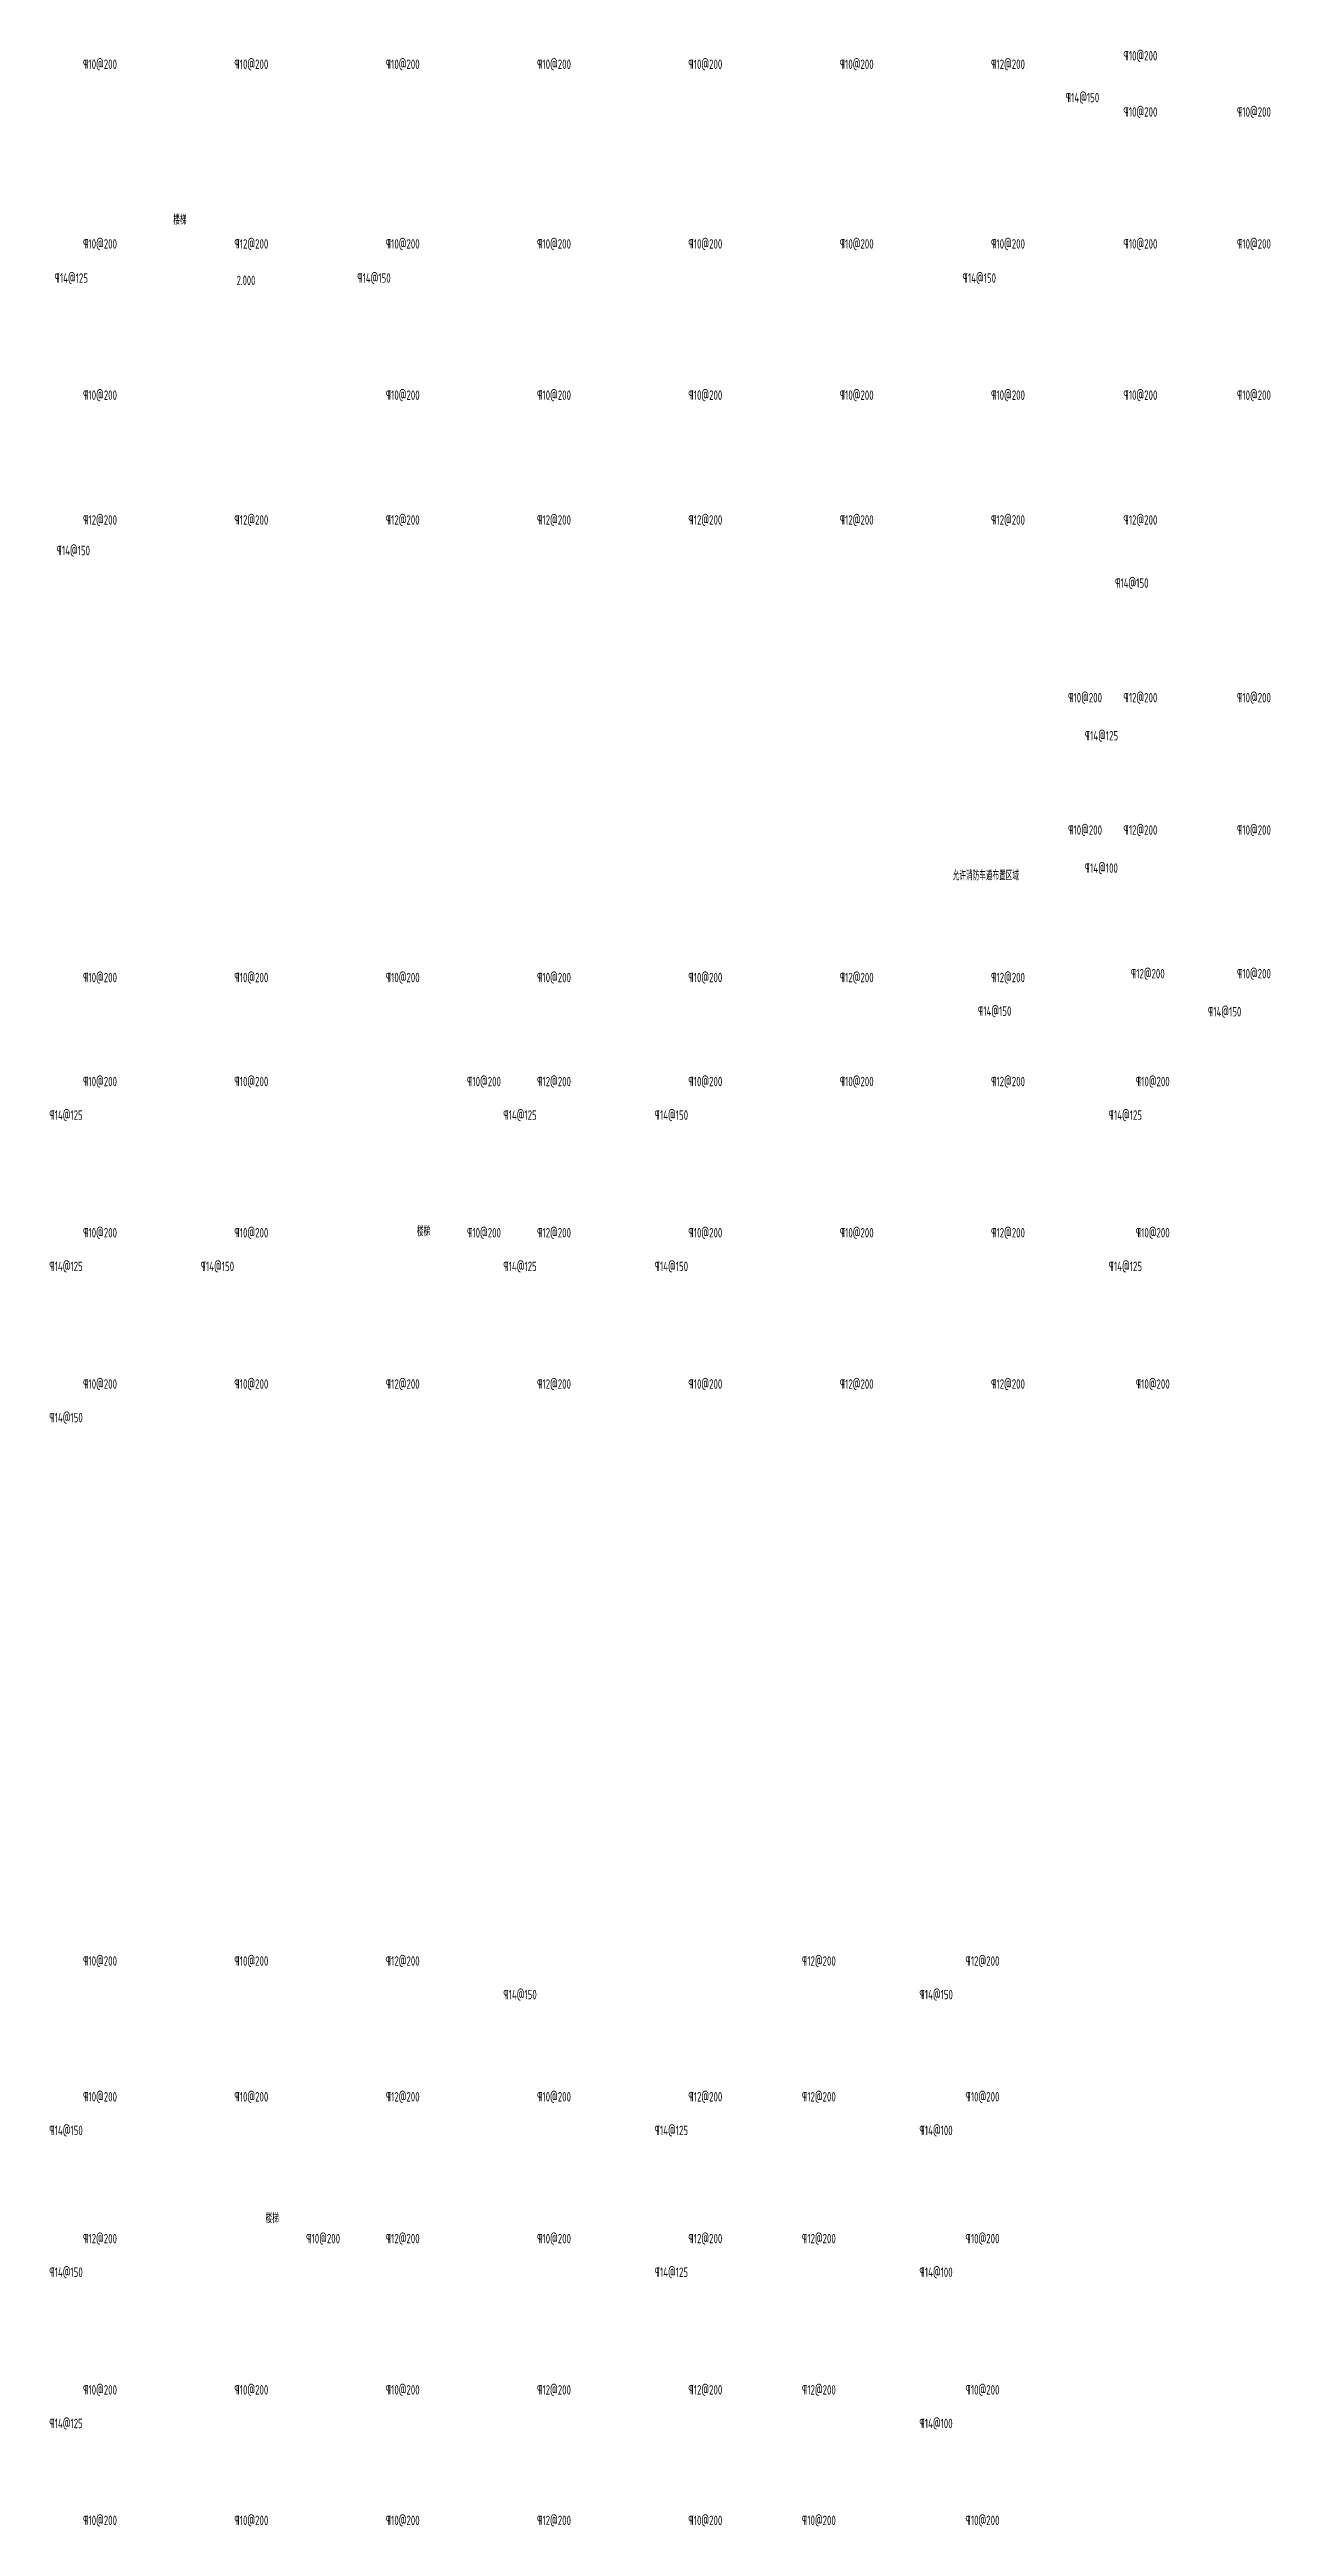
# Model space of a CAD drawing. Extents: x 2468086 to 6957054, y -3413633 to -667223.
# Drawn here: x 5550489 to 5615029, y -1216163 to -1085156 of the extents above; entities that cross this region are included whole.
import ezdxf

# ---------------------------------------------------------------- set-up
doc = ezdxf.new("R2010")
doc.units = 0
doc.header["$LTSCALE"] = 100
doc.header["$MEASUREMENT"] = 0
doc.layers.get('0').update_dxf_attribs({"linetype": 'CONTINUOUS'})
doc.layers.add('X板钢筋', color=1, linetype='CONTINUOUS')
doc.styles.add('GB', font='gbxwxt.shx', dxfattribs={"width": 0.7, "height": 500, "bigfont": 'gbhzfs.shx'})

msp = doc.modelspace()

# ---------------------------------------------------------------- texts
at = {"style": 'GB', "width": 0.7}
for s, p in [('楼梯', (5557029.4, -1094418)), ('2.000', (5560380.2, -1097616.1)), ('允许消防车道布置区域', (5598236.7, -1129100.6)), ('楼梯', (5569907.9, -1147918)), ('楼梯', (5561907.9, -1200117.8))]:
    msp.add_text(s, height=500, dxfattribs=at).set_placement(p)
at = {"layer": 'X板钢筋', "style": 'GB', "width": 0.8}
for s, p in [('¶10@200', (5552248.8, -1086182.9)), ('¶10@200', (5560248.8, -1086182.9)), ('¶10@200', (5568248.8, -1086182.9)), ('¶10@200', (5576248.8, -1086182.9)), ('¶10@200', (5584248.8, -1086182.9)), ('¶10@200', (5592248.8, -1086182.9)), ('¶12@200', (5600248.8, -1086182.9)), ('¶10@200', (5607248.8, -1085734.6)), ('¶10@200', (5607248.8, -1088705.4)), ('¶10@200', (5613248.8, -1088705.4)), ('¶10@200', (5552248.8, -1095684.8)), ('¶12@200', (5560248.8, -1095684.8)), ('¶10@200', (5568248.8, -1095684.8)), ('¶10@200', (5576248.8, -1095684.9)), ('¶10@200', (5584248.8, -1095684.9)), ('¶10@200', (5592248.8, -1095684.8)), ('¶10@200', (5600248.8, -1095684.8)), ('¶10@200', (5607248.8, -1095684.8)), ('¶10@200', (5613248.8, -1095684.8)), ('¶10@200', (5552248.8, -1103684.9)), ('¶10@200', (5568248.8, -1103684.9)), ('¶10@200', (5576248.8, -1103684.9)), ('¶10@200', (5584248.8, -1103684.9)), ('¶10@200', (5592248.8, -1103684.9)), ('¶10@200', (5600248.8, -1103684.9)), ('¶10@200', (5607248.8, -1103684.9)), ('¶10@200', (5613248.8, -1103684.9)), ('¶12@200', (5552248.8, -1110285)), ('¶12@200', (5560248.8, -1110285)), ('¶12@200', (5568248.8, -1110285)), ('¶12@200', (5576248.8, -1110285)), ('¶12@200', (5584248.8, -1110285)), ('¶12@200', (5592248.8, -1110285)), ('¶12@200', (5600248.8, -1110285)), ('¶12@200', (5607248.8, -1110285)), ('¶10@200', (5604322, -1119684.9)), ('¶12@200', (5607248.8, -1119684.9)), ('¶10@200', (5613248.8, -1119684.9)), ('¶10@200', (5604322, -1126685)), ('¶12@200', (5607248.8, -1126685)), ('¶10@200', (5613248.8, -1126685)), ('¶10@200', (5552248.8, -1134487.2)), ('¶10@200', (5560248.8, -1134487.2)), ('¶10@200', (5568248.8, -1134487.2)), ('¶10@200', (5576248.8, -1134487.2)), ('¶10@200', (5584248.8, -1134487.2)), ('¶12@200', (5592248.8, -1134487.2)), ('¶12@200', (5600248.8, -1134487.2)), ('¶12@200', (5607636.6, -1134285)), ('¶10@200', (5613248.8, -1134285)), ('¶10@200', (5552248.8, -1139987.3)), ('¶10@200', (5560248.8, -1139987.3)), ('¶10@200', (5572545.3, -1139987.3)), ('¶12@200', (5576248.8, -1139987.3)), ('¶10@200', (5584248.8, -1139987.3)), ('¶10@200', (5592248.8, -1139987.3)), ('¶12@200', (5600248.8, -1139987.2)), ('¶10@200', (5607898.8, -1139987.3)), ('¶10@200', (5552248.8, -1147987.3)), ('¶10@200', (5560248.8, -1147987.3)), ('¶10@200', (5572545.3, -1147987.3)), ('¶12@200', (5576248.8, -1147987.3)), ('¶10@200', (5584248.8, -1147987.3)), ('¶10@200', (5592248.8, -1147987.3)), ('¶12@200', (5600248.8, -1147987.2)), ('¶10@200', (5607898.8, -1147987.3)), ('¶10@200', (5552248.8, -1155987.3)), ('¶10@200', (5560248.8, -1155987.3)), ('¶12@200', (5568248.8, -1155987.3)), ('¶12@200', (5576248.8, -1155987.3)), ('¶10@200', (5584248.8, -1155987.3)), ('¶12@200', (5592248.8, -1155987.2)), ('¶12@200', (5600248.8, -1155987.2)), ('¶10@200', (5607898.8, -1155987.2)), ('¶10@200', (5552248.8, -1186504.4)), ('¶10@200', (5560248.8, -1186504.4)), ('¶12@200', (5568248.8, -1186504.4)), ('¶12@200', (5590248.8, -1186504.4)), ('¶12@200', (5598898.8, -1186504.4)), ('¶10@200', (5552248.8, -1193687.1)), ('¶10@200', (5560248.8, -1193687.1)), ('¶12@200', (5568248.8, -1193687.1)), ('¶10@200', (5576248.8, -1193687.1)), ('¶12@200', (5584248.8, -1193687.1)), ('¶12@200', (5590248.8, -1193687.1)), ('¶10@200', (5598898.8, -1193687.1)), ('¶12@200', (5552248.8, -1201187.1)), ('¶10@200', (5564041.2, -1201187.1)), ('¶12@200', (5568248.8, -1201187.1)), ('¶10@200', (5576248.8, -1201187.1)), ('¶12@200', (5584248.8, -1201187.1)), ('¶12@200', (5590248.8, -1201187.1)), ('¶10@200', (5598898.8, -1201187.1)), ('¶10@200', (5552248.8, -1209187.1)), ('¶10@200', (5560248.8, -1209187.1)), ('¶10@200', (5568248.8, -1209187.1)), ('¶12@200', (5576248.8, -1209187.1)), ('¶12@200', (5584248.8, -1209187.1)), ('¶12@200', (5590248.8, -1209187.1)), ('¶10@200', (5598898.8, -1209187.1)), ('¶10@200', (5552248.8, -1216089.9)), ('¶10@200', (5560248.8, -1216089.9)), ('¶10@200', (5568248.8, -1216089.9)), ('¶12@200', (5576248.8, -1216089.9)), ('¶10@200', (5584248.8, -1216089.9)), ('¶10@200', (5590248.8, -1216089.9)), ('¶10@200', (5598898.8, -1216089.9))]:
    msp.add_text(s, height=499.88, dxfattribs=at).set_placement(p)
for s, rotation, p in [('¶14@150', 359.999804, (5604198.5, -1087945.9)), ('¶14@125', 0.000196, (5550742.2, -1097493)), ('¶14@150', 0.000196, (5566742.2, -1097493)), ('¶14@150', 0.000196, (5598742.2, -1097493)), ('¶14@150', 359.999804, (5550847.5, -1111901.5)), ('¶14@150', 359.999804, (5606804.9, -1113622.9)), ('¶14@125', 359.999804, (5605198.5, -1121698.9)), ('¶14@100', 359.999804, (5605198.5, -1128698.9)), ('¶14@150', 359.999804, (5599556.8, -1136264)), ('¶14@150', 359.999804, (5611711.3, -1136298.9)), ('¶14@125', 359.999804, (5550464.2, -1141764)), ('¶14@125', 359.999804, (5574464.2, -1141764)), ('¶14@150', 359.999804, (5582464.2, -1141764)), ('¶14@125', 359.999804, (5606464.2, -1141764)), ('¶14@125', 359.999804, (5550464.2, -1149764)), ('¶14@150', 359.999804, (5558464.2, -1149764)), ('¶14@125', 359.999804, (5574464.2, -1149764)), ('¶14@150', 359.999804, (5582464.2, -1149764)), ('¶14@125', 359.999804, (5606464.2, -1149764)), ('¶14@150', 359.999804, (5550464.2, -1157764)), ('¶14@150', 359.999804, (5574464.2, -1188281.2)), ('¶14@150', 359.999804, (5596464.2, -1188281.2)), ('¶14@150', 359.999804, (5550464.2, -1195463.8)), ('¶14@125', 359.999804, (5582464.2, -1195463.8)), ('¶14@100', 359.999804, (5596464.2, -1195463.8)), ('¶14@150', 359.999804, (5550464.2, -1202963.8)), ('¶14@125', 359.999804, (5582464.2, -1202963.8)), ('¶14@100', 359.999804, (5596464.2, -1202963.8)), ('¶14@125', 359.999804, (5550464.2, -1210963.8)), ('¶14@100', 359.999804, (5596464.2, -1210963.8))]:
    msp.add_text(s, height=499.88, rotation=rotation, dxfattribs=at).set_placement(p)

doc.saveas('drawing.dxf')
